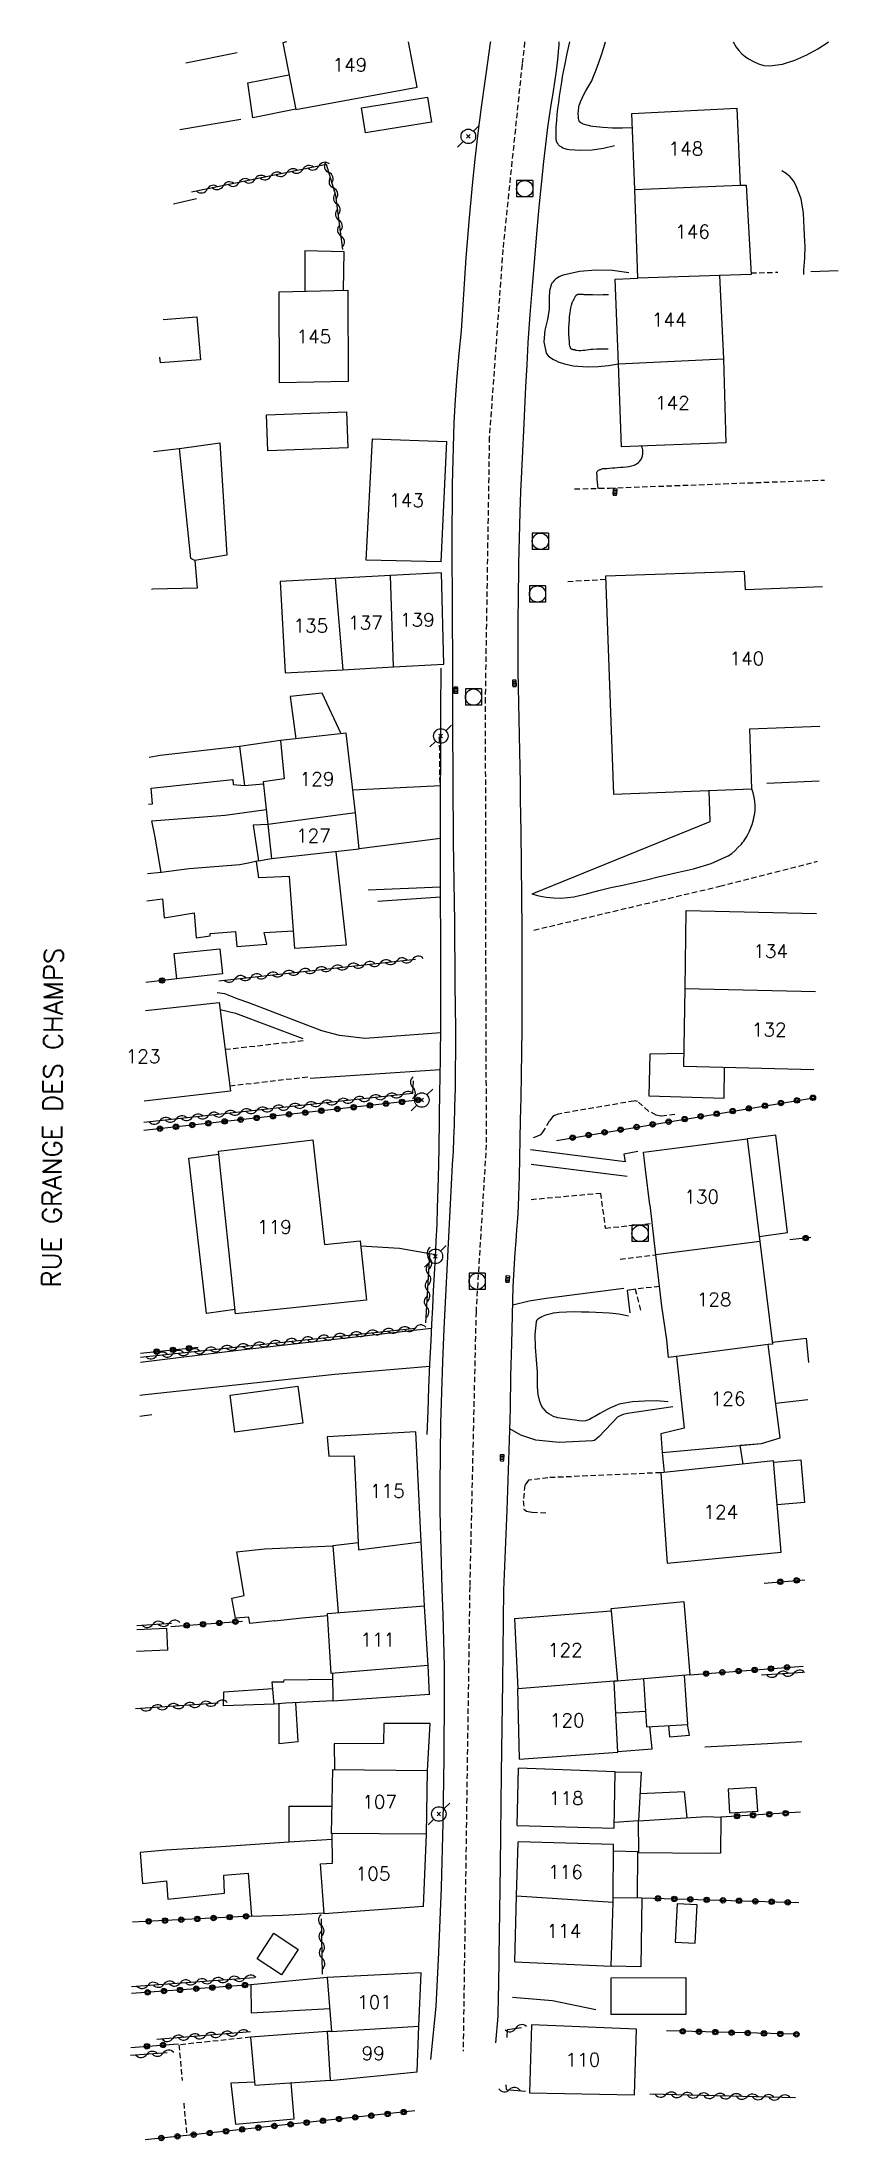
# Model space of a CAD drawing. Header units: millimetres. Extents: x 149999 to 151001, y 153000 to 154001.
# Drawn here: x 150216.3 to 150289.8, y 153806.3 to 154000 of the extents above; entities that cross this region are included whole.
import ezdxf
from ezdxf.enums import TextEntityAlignment as Align

# ---------------------------------------------------------------- set-up
doc = ezdxf.new("R2010")
doc.units = ezdxf.units.MM
doc.linetypes.add('DASHED', pattern=[0.75, 0.5, -0.25])
doc.layers.get('0').update_dxf_attribs({"linetype": 'CONTINUOUS'})
for name, color, linetype in [('W0001', 6, 'DASHED'), ('W0008', 7, 'CONTINUOUS'), ('W0014', 7, 'CONTINUOUS'), ('W0017', 7, 'CONTINUOUS'), ('W0101', 7, 'CONTINUOUS'), ('W0104', 1, 'CONTINUOUS'), ('W0105', 7, 'CONTINUOUS'), ('W0112', 1, 'DASHED'), ('W0211', 2, 'CONTINUOUS'), ('W0214', 2, 'CONTINUOUS'), ('W0310', 3, 'CONTINUOUS'), ('W0323', 7, 'CONTINUOUS'), ('W0333', 7, 'CONTINUOUS'), ('W0401', 7, 'CONTINUOUS'), ('W0420', 7, 'CONTINUOUS'), ('W0473', 7, 'CONTINUOUS'), ('W0989', 7, 'CONTINUOUS'), ('W0991', 7, 'CONTINUOUS'), ('W1102', 7, 'CONTINUOUS')]:
    doc.layers.add(name, color=color, linetype=linetype)
doc.styles.get("Standard").update_dxf_attribs({"font": 'romans.shx', "width": 0.85})

msp = doc.modelspace()

# ---------------------------------------------------------------- texts
at = {"layer": 'W0989'}
msp.add_text('RUE GRANGE DES CHAMPS', height=1.75, rotation=89.6157, dxfattribs=at).set_placement((150218.04, 153885.08))
at = {"layer": 'W0991'}
for s, p in [('149', (150244.72, 153997.89)), ('148', (150275.75, 153990.15)), ('146', (150276.36, 153982.5)), ('144', (150274.21, 153974.37)), ('145', (150241.39, 153972.82)), ('142', (150274.5, 153966.7)), ('143', (150249.96, 153957.7)), ('137', (150246.16, 153946.42)), ('139', (150250.95, 153946.68)), ('135', (150241.12, 153946.14)), ('140', (150281.37, 153943.11)), ('129', (150241.69, 153932)), ('127', (150241.36, 153926.76)), ('134', (150283.57, 153916.11)), ('132', (150283.44, 153908.87)), ('123', (150225.63, 153906.4)), ('130', (150277.2, 153893.45)), ('119', (150237.76, 153890.66)), ('128', (150278.35, 153883.97)), ('126', (150279.64, 153874.82)), ('115', (150248.18, 153866.3)), ('124', (150278.97, 153864.36)), ('111', (150247.3, 153852.58)), ('122', (150264.61, 153851.63)), ('120', (150264.79, 153845.14)), ('118', (150264.7, 153837.95)), ('107', (150247.47, 153837.61)), ('105', (150246.86, 153830.99)), ('116', (150264.62, 153831.13)), ('114', (150264.49, 153825.7)), ('101', (150247, 153819.13)), ('99', (150246.88, 153814.4)), ('110', (150266.24, 153813.81))]:
    msp.add_text(s, height=1.25, dxfattribs=at).set_placement(p, align=Align.MIDDLE_CENTER)

# ---------------------------------------------------------------- blocks, each defined once
blk = doc.blocks.new('T420')
for p, q in [((0.75, 0.75), (-0.75, 0.75)), ((-0.75, 0.75), (-0.75, -0.75)), ((0.75, 0.75), (0.75, -0.75)), ((0.75, -0.75), (-0.75, -0.75))]:
    blk.add_line(p, q)
blk.add_ellipse((0, 0), major_axis=(-0.53, 0.53), ratio=1, start_param=3.926991, end_param=10.210176)
blk = doc.blocks.new('T473')
for p, q in [((-0.166667, 0.166667), (0.166667, -0.166667)), ((-0.166667, -0.166667), (0.166667, 0.166667)), ((0.500001, 0.500001), (1.000002, 1.000002)), ((-1.000002, -1.000002), (-0.500001, -0.500001))]:
    blk.add_line(p, q)
blk.add_ellipse((0, 0), major_axis=(0.471405, 0.471405), ratio=1, start_param=5.4977871438, end_param=11.780972451)
blk = doc.blocks.new('T401')
for p, q in [((-0.3, 0.3), (0, 0.3)), ((-0.3, -0.25), (-0.3, 0.3)), ((-0.3, 0.15), (0, 0.15)), ((-0.3, 0), (0, 0)), ((0, 0.3), (0, -0.25)), ((-0.3, -0.15), (0, -0.15)), ((-0.3, -0.25), (-0.3, -0.3)), ((-0.3, -0.3), (0, -0.3)), ((0, -0.3), (0, -0.25))]:
    blk.add_line(p, q)
blk = doc.blocks.new('t323o')
at = {"color": 0, "linetype": 'Continuous'}
for radius in [0.25, 0.15]:
    blk.add_circle((0, 0), radius, dxfattribs=at)
blk = doc.blocks.new('t310o')
at = {"color": 0, "linetype": 'Continuous'}
for centre, start, end in [((-0.5, 0.38), 216.8699, 323.1304), ((0.5, -0.37), 36.8699, 143.1303)]:
    blk.add_arc(centre, 0.625, start, end, dxfattribs=at)

# ---------------------------------------------------------------- linework, layer by layer
at = {"layer": 'W0001'}
msp.add_lwpolyline([(150260.86, 154000), (150260.62, 153997.94), (150258.85, 153980.85), (150257.6, 153963.55), (150257.22, 153939.45), (150257.26, 153914.69), (150257.31, 153898.25), (150256.37, 153882.82), (150255.79, 153857.47), (150255.18, 153814.61)], dxfattribs=at)
at = {"layer": 'W0008'}
for points in [[(150258.95, 153857.15), (150259.1, 153860.84), (150259.24, 153864.54), (150259.37, 153868.23), (150259.48, 153871.92), (150259.51, 153872.92), (150259.54, 153873.91), (150259.56, 153874.91), (150259.58, 153875.9), (150259.6, 153876.9), (150259.62, 153877.89), (150259.64, 153878.89), (150259.67, 153879.88), (150259.7, 153881.2), (150259.73, 153882.52), (150259.76, 153883.84), (150259.81, 153885.16), (150259.86, 153886.21), (150259.93, 153887.26), (150260, 153888.31), (150260.07, 153889.36), (150260.15, 153890.4), (150260.22, 153891.45), (150260.28, 153892.5), (150260.33, 153893.55), (150260.39, 153895.29), (150260.43, 153897.03), (150260.46, 153898.77), (150260.49, 153900.51), (150260.53, 153902.61), (150260.57, 153904.71), (150260.6, 153906.8), (150260.62, 153908.9), (150260.63, 153910.06), (150260.63, 153911.21), (150260.64, 153912.37), (150260.64, 153913.52), (150260.64, 153914.68), (150260.64, 153915.83), (150260.64, 153916.98), (150260.64, 153918.14), (150260.61, 153921.13), (150260.58, 153924.13), (150260.54, 153927.12), (150260.49, 153930.12), (150260.47, 153931.59), (150260.44, 153933.07), (150260.41, 153934.55), (150260.38, 153936.03), (150260.34, 153937.51), (150260.32, 153938.98), (150260.29, 153940.46), (150260.27, 153941.94), (150260.26, 153943.23), (150260.26, 153944.53), (150260.26, 153945.82), (150260.27, 153947.12), (150260.28, 153948.3), (150260.3, 153949.49), (150260.31, 153950.67), (150260.33, 153951.86), (150260.36, 153953.04), (150260.39, 153954.23), (150260.42, 153955.41), (150260.45, 153956.6), (150260.52, 153958.48), (150260.61, 153960.37), (150260.7, 153962.25), (150260.79, 153964.14), (150260.89, 153966.16), (150260.98, 153968.18), (150261.08, 153970.21), (150261.2, 153972.23), (150261.38, 153974.84), (150261.58, 153977.45), (150261.79, 153980.05), (150262.02, 153982.66), (150262.21, 153984.76), (150262.42, 153986.86), (150262.64, 153988.96), (150262.88, 153991.06), (150263.01, 153992.11), (150263.16, 153993.16), (150263.32, 153994.2), (150263.48, 153995.25), (150263.64, 153996.29), (150263.79, 153997.34), (150263.92, 153998.39), (150264.02, 153999.45), (150264.04, 153999.67), (150264.05, 153999.89), (150264.05, 154000)], [(150257.19, 153996.37), (150256.85, 153993.98), (150256.55, 153991.59), (150256.27, 153989.19), (150256.02, 153986.79), (150255.71, 153983.44), (150255.44, 153980.08), (150255.21, 153976.72), (150255.01, 153973.36)]]:
    msp.add_lwpolyline(points, dxfattribs=at)
at = {"layer": 'W0014'}
for points in [[(150257.7, 154000), (150257.68, 153999.91), (150257.56, 153999.02), (150257.44, 153998.14), (150257.31, 153997.25), (150257.19, 153996.37)], [(150255.01, 153973.36), (150254.78, 153971.25), (150254.59, 153969.13), (150254.44, 153967.01), (150254.32, 153964.88), (150254.16, 153959.18), (150254.14, 153953.47), (150254.18, 153947.77), (150254.2, 153942.07), (150254.2, 153939.04), (150254.2, 153936), (150254.22, 153932.97), (150254.24, 153929.94), (150254.26, 153928.08), (150254.27, 153926.22), (150254.3, 153924.36), (150254.32, 153922.5), (150254.34, 153920.65), (150254.37, 153918.79), (150254.39, 153916.93), (150254.41, 153915.07), (150254.43, 153913.02), (150254.46, 153910.98), (150254.48, 153908.93), (150254.48, 153906.88), (150254.46, 153905.17), (150254.44, 153903.47), (150254.4, 153901.76), (150254.35, 153900.05), (150254.3, 153898.83), (150254.25, 153897.62), (150254.18, 153896.41), (150254.12, 153895.19), (150254.05, 153893.98), (150253.98, 153892.77), (150253.91, 153891.55), (150253.85, 153890.34), (150253.7, 153887.32), (150253.55, 153884.3), (150253.4, 153881.27), (150253.29, 153878.25), (150253.19, 153875.4), (150253.1, 153872.54), (150253.05, 153869.69), (150253.02, 153866.84), (150253.04, 153864.44), (150253.08, 153862.04), (150253.15, 153859.65), (150253.23, 153857.25), (150253.31, 153854.86), (150253.37, 153852.46), (150253.42, 153850.07), (150253.43, 153847.67), (150253.4, 153841.68), (150253.3, 153835.69), (150253.14, 153829.7), (150252.91, 153823.72), (150252.66, 153818.74), (150252.17, 153813.84)], [(150251.86, 153871.51), (150251.94, 153873.67), (150252.03, 153875.83), (150252.12, 153878), (150252.22, 153880.16), (150252.29, 153881.69), (150252.37, 153883.23), (150252.45, 153884.76), (150252.54, 153886.29), (150252.62, 153887.83), (150252.7, 153889.36), (150252.77, 153890.9), (150252.83, 153892.43), (150252.91, 153895.16), (150252.96, 153897.9), (150253, 153900.63), (150253.04, 153903.36), (150253.06, 153904.16), (150253.07, 153904.96), (150253.08, 153905.76), (150253.09, 153906.56), (150253.1, 153907.37), (150253.11, 153908.17), (150253.11, 153908.97), (150253.12, 153909.77), (150253.12, 153911.85), (150253.12, 153913.93), (150253.12, 153916.01), (150253.11, 153918.09), (150253.1, 153920.17), (150253.09, 153922.25), (150253.08, 153924.33), (150253.08, 153926.41), (150253.09, 153930.37), (150253.11, 153934.32), (150253.13, 153938.28), (150253.16, 153942.23)], [(150258.19, 153815.37), (150258.41, 153817.84), (150258.46, 153819.75), (150258.48, 153820.63), (150258.49, 153821.51), (150258.5, 153822.39), (150258.51, 153823.27), (150258.62, 153831.75), (150258.73, 153840.22), (150258.84, 153848.69), (150258.95, 153857.17)]]:
    msp.add_lwpolyline(points, dxfattribs=at)
at = {"layer": 'W0017'}
for points in [[(150253.11, 153931.35), (150245, 153930.96)], [(150261.55, 153921.39), (150277.99, 153928.06), (150277.91, 153930.93)], [(150253.08, 153926.5), (150245.59, 153925.54)], [(150246.42, 153921.77), (150253.08, 153922.05)], [(150253.08, 153921.08), (150247.32, 153920.69)], [(150253.11, 153908.56), (150246.13, 153908.06), (150243.77, 153908.32), (150242.13, 153908.76), (150235.4, 153911.33), (150234.4, 153911.68), (150233.17, 153912.16), (150232.47, 153912.25)], [(150232.74, 153910.72), (150234.18, 153910.4), (150240.39, 153908.04)], [(150241.06, 153904.38), (150253.07, 153905.19)], [(150271.3, 153897.61), (150270.01, 153897.36), (150270.15, 153896.68), (150261.39, 153897.76)], [(150261.47, 153896.46), (150270.32, 153895.33)], [(150252.63, 153888.1), (150249.3, 153888.68), (150245.73, 153888.9)], [(150270.02, 153884.98), (150262.85, 153884.06), (150261.28, 153883.8), (150259.76, 153883.43)], [(150225.39, 153878.17), (150234.4, 153879.29), (150252.27, 153881.32)], [(150252.12, 153877.79), (150243.35, 153877.04), (150225.83, 153875.17), (150225.34, 153875.11)], [(150274.54, 153874.05), (150270.37, 153873.45), (150269.96, 153873.34), (150269.47, 153873.14), (150267.75, 153871.31), (150267.3, 153870.95), (150267.12, 153870.91), (150264.04, 153870.77), (150261.9, 153870.97), (150260.51, 153871.45), (150259.49, 153872.02)], [(150259.75, 153819.58), (150263.43, 153819.29), (150267.44, 153818.45)]]:
    msp.add_lwpolyline(points, dxfattribs=at)
at = {"layer": 'W0101'}
for points in [[(150238.87, 154000), (150238.52, 153999.93), (150239.72, 153993.78)], [(150250.93, 153995.83), (150250.13, 154000)], [(150239.72, 153993.78), (150250.93, 153995.83)], [(150271.04, 153986.39), (150270.75, 153993.41), (150280.44, 153993.9), (150280.77, 153986.79)], [(150271.32, 153978.22), (150271.04, 153986.39)], [(150281.31, 153986.78), (150281.76, 153978.53), (150278.85, 153978.44)], [(150280.77, 153986.79), (150281.31, 153986.78)], [(150269.54, 153970.29), (150269.22, 153978.12), (150271.32, 153978.22)], [(150278.85, 153978.44), (150279.21, 153970.75)], [(150269.81, 153962.64), (150269.54, 153970.29)], [(150279.21, 153970.75), (150279.43, 153963.01), (150269.81, 153962.64)], [(150253.15, 153952.03), (150246.22, 153952.19), (150246.81, 153963.37), (150253.67, 153963.13)], [(150253.15, 153952.03), (150253.67, 153963.13)], [(150253.19, 153951.02), (150248.47, 153950.77)], [(150253.4, 153942.6), (150253.19, 153951.02)], [(150288.36, 153949.72), (150281.24, 153949.46), (150281.15, 153951.15), (150268.33, 153950.72)], [(150243.38, 153950.5), (150238.29, 153950.22), (150238.74, 153941.79), (150244.06, 153942.08)], [(150248.47, 153950.77), (150243.38, 153950.5)], [(150268.33, 153950.72), (150269.05, 153930.6), (150281.85, 153931.08), (150281.66, 153936.62), (150288.13, 153936.86)], [(150244.06, 153942.08), (150248.75, 153942.34)], [(150248.75, 153942.34), (150253.4, 153942.6)], [(150238.33, 153935.54), (150238.66, 153932.02), (150236.71, 153931.73), (150237.14, 153927.79)], [(150245.25, 153928.86), (150244.37, 153936.21), (150238.33, 153935.54)], [(150237.14, 153927.79), (150237.48, 153924.65)], [(150245.59, 153925.54), (150245.25, 153928.86)], [(150245.25, 153928.86), (150245.25, 153928.86)], [(150237.48, 153924.65), (150245.59, 153925.54)], [(150275.67, 153912.66), (150275.77, 153919.86), (150287.82, 153919.57)], [(150275.56, 153905.47), (150275.67, 153912.66)], [(150225.85, 153910.63), (150232.65, 153911.37), (150233.71, 153903.18)], [(150287.57, 153905.17), (150275.56, 153905.47)], [(150233.71, 153903.18), (150225.73, 153902.27)], [(150272.98, 153888.09), (150272.45, 153892.69), (150272.43, 153892.69), (150272.01, 153895.96), (150271.84, 153897.56), (150281.4, 153898.8)], [(150281.4, 153898.8), (150282.57, 153889.33)], [(150282.57, 153889.33), (150283.75, 153879.85), (150283.36, 153879.8)], [(150274.15, 153878.62), (150273.98, 153880.25), (150273.53, 153883.35), (150273.53, 153883.36), (150272.98, 153888.09)], [(150282.72, 153870.69), (150284.45, 153871.19), (150283.36, 153879.8), (150283.35, 153879.8)], [(150274.89, 153878.72), (150274.89, 153878.72), (150275.6, 153872.08), (150273.42, 153871.58), (150273.55, 153869.84)], [(150274.89, 153878.72), (150274.15, 153878.62)], [(150250.81, 153871.74), (150242.62, 153871.28), (150242.77, 153869.51), (150245.13, 153869.53), (150245.53, 153860.86), (150251.31, 153861.59)], [(150251.31, 153861.59), (150250.81, 153871.74)], [(150273.55, 153869.84), (150282.72, 153870.69)], [(150251.95, 153850.2), (150242.99, 153849.45), (150242.66, 153854.99), (150251.6, 153855.71)], [(150251.95, 153850.2), (150251.6, 153855.71)], [(150259.91, 153854.54), (150268.86, 153855.24)], [(150259.91, 153854.54), (150260.22, 153848.03)], [(150268.86, 153855.24), (150269.42, 153848.76), (150269.13, 153848.74)], [(150260.35, 153841.54), (150269.46, 153842.19), (150269.13, 153848.73)], [(150260.22, 153848.03), (150260.21, 153848.04), (150260.35, 153841.54)], [(150243.1, 153834.69), (150243.04, 153834.69), (150243.16, 153840.59), (150251.89, 153840.51)], [(150251.8, 153834.64), (150251.89, 153840.51)], [(150260.17, 153835.44), (150260.28, 153840.72)], [(150260.17, 153835.44), (150269.14, 153835.17), (150269.21, 153840.39)], [(150269.21, 153840.39), (150260.28, 153840.72)], [(150243.12, 153831.96), (150243.1, 153834.69)], [(150251.51, 153827.96), (150251.8, 153834.64)], [(150260.12, 153828.93), (150260.27, 153833.92)], [(150269.02, 153828.34), (150269.02, 153828.5), (150269.02, 153828.51), (150269.07, 153833.67), (150260.27, 153833.92)], [(150251.51, 153827.96), (150242.34, 153827.28), (150242, 153831.9), (150243.12, 153831.96)], [(150259.95, 153822.84), (150260.12, 153828.93)], [(150259.95, 153822.84), (150268.84, 153822.46), (150269.02, 153828.34)], [(150251.3, 153821.83), (150242.63, 153821.41)], [(150242.63, 153821.41), (150243.03, 153816.42)], [(150251.1, 153816.91), (150251.3, 153821.83)], [(150243.03, 153816.42), (150242.64, 153816.42)], [(150242.64, 153816.42), (150242.92, 153811.89)], [(150250.93, 153812.69), (150251.1, 153816.91)], [(150242.92, 153811.89), (150250.93, 153812.69)]]:
    msp.add_lwpolyline(points, dxfattribs=at)
for points in [[(150238.21, 153976.95), (150244.53, 153977.1), (150244.57, 153968.66), (150238.23, 153968.54)], [(150246.27, 153883.9), (150234.18, 153882.64), (150232.58, 153897.64), (150241.29, 153898.69), (150242.39, 153889.04), (150245.68, 153889.38)], [(150274.03, 153859.65), (150284.56, 153860.64), (150283.85, 153869.07), (150273.43, 153867.98)], [(150261.5, 153817.04), (150261.31, 153810.76), (150270.99, 153810.58), (150271.18, 153816.63)]]:
    msp.add_lwpolyline(points, close=True, dxfattribs=at)
at = {"layer": 'W0104'}
for points in [[(150239.72, 153993.78), (150239.72, 153993.79), (150235.78, 153993.01), (150235.31, 153996.23), (150239.09, 153996.98)], [(150244.14, 153977.09), (150244.15, 153977.09), (150244.2, 153980.65), (150240.56, 153980.72), (150240.58, 153977.01), (150240.58, 153977.01)], [(150230.61, 153974.64), (150230.93, 153970.68), (150227.23, 153970.38), (150227.19, 153970.92)], [(150227.49, 153974.38), (150230.61, 153974.64)], [(150228.99, 153962.49), (150232.72, 153963.02), (150233.35, 153952.65), (150230.4, 153952.16), (150230.64, 153949.61), (150226.52, 153949.5), (150226.4, 153949.48)], [(150226.58, 153962.21), (150228.95, 153962.48), (150228.99, 153962.49)], [(150230.4, 153952.16), (150230.05, 153952.34), (150228.99, 153962.49)], [(150243.93, 153936.16), (150243.93, 153936.17), (150242.18, 153939.91), (150239.21, 153939.61), (150239.72, 153935.7), (150239.73, 153935.7)], [(150238.33, 153935.54), (150238.33, 153935.54), (150234.53, 153934.98), (150235, 153931.38)], [(150234.53, 153934.98), (150234.53, 153934.98), (150227.22, 153934.15), (150226.18, 153933.97)], [(150226.12, 153929.66), (150226.49, 153929.7), (150226.37, 153931.14), (150233.93, 153931.96), (150233.96, 153931.49), (150235, 153931.38)], [(150235, 153931.38), (150236.73, 153931.54), (150236.73, 153931.53)], [(150227.29, 153923.37), (150226.75, 153926.62), (150226.76, 153926.63), (150226.43, 153928.13), (150233.21, 153928.65), (150236.99, 153929.19), (150236.99, 153929.18)], [(150237.14, 153927.79), (150235.81, 153927.72), (150236.29, 153924.43), (150237.48, 153924.65)], [(150236.29, 153924.43), (150236.29, 153924.43), (150235.48, 153924.25), (150234.56, 153924.08), (150229.88, 153923.71), (150227.29, 153923.37)], [(150239.16, 153923.01), (150236.33, 153922.88), (150236.09, 153924.38), (150236.09, 153924.38)], [(150243.42, 153925.3), (150243.44, 153925.28), (150244.38, 153916.65), (150239.64, 153916.35), (150239.16, 153923.01)], [(150227.29, 153923.37), (150227.3, 153923.37), (150226.03, 153923.24)], [(150225.99, 153920.75), (150227.42, 153920.93), (150227.58, 153919.18), (150230.35, 153919.63), (150230.54, 153917.35), (150231.84, 153917.52), (150231.83, 153917.73), (150234.17, 153917.93), (150234.29, 153916.55), (150237.06, 153916.74), (150236.82, 153917.83), (150239.52, 153917.98)], [(150275.58, 153906.65), (150275.57, 153906.66), (150272.43, 153906.61), (150272.33, 153902.76), (150279.28, 153902.54), (150279.31, 153905.38), (150279.3, 153905.38)], [(150282.52, 153889.79), (150282.52, 153889.79), (150285.14, 153890.16), (150284.05, 153899.13), (150281.4, 153898.8)], [(150283.73, 153880.02), (150283.73, 153880.02), (150286.85, 153880.4), (150287.08, 153878.15)], [(150287.02, 153874.71), (150284.04, 153874.36)], [(150273.55, 153869.84), (150273.75, 153868.01)], [(150281.05, 153868.77), (150281.05, 153868.77), (150280.77, 153870.51), (150282.72, 153870.69)], [(150283.86, 153868.95), (150283.86, 153868.94), (150286.35, 153869.18), (150286.69, 153865.23), (150284.19, 153865.01), (150284.19, 153865.01)], [(150242.67, 153854.76), (150242.67, 153854.76), (150240.33, 153854.55), (150237.78, 153854.29), (150237.79, 153854.3), (150235.49, 153854.08), (150235.41, 153854.64), (150234.17, 153854.56), (150233.82, 153856.41), (150234.95, 153856.64), (150234.3, 153860.67), (150236.84, 153860.95), (150243.16, 153861.24)], [(150245.5, 153861.52), (150245.52, 153861.51), (150243.16, 153861.24)], [(150243.16, 153861.24), (150243.64, 153855.07), (150243.64, 153855.07)], [(150251.6, 153855.71), (150251.31, 153861.59)], [(150268.86, 153855.24), (150268.87, 153855.24), (150268.86, 153855.44), (150275.56, 153856.11), (150276.12, 153849.33), (150269.42, 153848.76)], [(150225.04, 153853.5), (150227.8, 153853.63), (150227.9, 153851.61)], [(150227.9, 153851.61), (150225.01, 153851.47)], [(150252.08, 153847.53), (150251.95, 153850.2)], [(150243.18, 153846.91), (150243.17, 153846.92), (150238.81, 153846.72), (150237.75, 153846.61), (150237.55, 153848.67), (150238.63, 153848.69), (150238.66, 153848.87), (150243.15, 153848.93), (150243.15, 153848.93)], [(150243.18, 153846.91), (150243.14, 153849.46), (150243.14, 153849.46)], [(150271.82, 153848.96), (150271.82, 153848.96), (150272.11, 153844.54), (150275.92, 153844.75), (150275.61, 153849.29), (150275.61, 153849.29)], [(150237.75, 153846.61), (150233.05, 153846.46), (150233.09, 153847.75), (150237.61, 153848.08)], [(150238.15, 153846.65), (150238.16, 153846.65), (150238.17, 153842.98), (150239.96, 153843.18), (150239.74, 153846.76), (150239.74, 153846.76)], [(150252.08, 153847.53), (150243.18, 153846.91)], [(150252.13, 153844.85), (150247.85, 153844.85), (150247.84, 153842.99), (150243.26, 153842.95), (150243.3, 153840.59), (150243.3, 153840.59)], [(150251.89, 153840.51), (150252.13, 153844.85)], [(150269.28, 153845.8), (150269.29, 153845.81), (150272.02, 153845.99), (150272.02, 153845.98)], [(150269.46, 153842.25), (150269.47, 153842.25), (150272.63, 153842.51), (150272.43, 153844.56), (150272.43, 153844.56)], [(150274.14, 153844.65), (150274.24, 153843.62), (150276.07, 153843.75), (150275.9, 153844.75)], [(150269.21, 153840.39), (150269.21, 153840.39), (150271.61, 153840.36), (150271.38, 153835.85), (150269.14, 153835.71), (150269.14, 153835.73)], [(150275.87, 153836.14), (150275.61, 153838.55), (150271.51, 153838.34)], [(150239.11, 153833.89), (150239.11, 153837.22), (150243.09, 153837.2)], [(150239.11, 153833.89), (150239.11, 153833.89), (150232.84, 153833.47), (150227.73, 153833.14), (150227.72, 153833.14), (150225.36, 153832.95), (150225.57, 153830.08), (150227.79, 153830.31), (150227.93, 153828.64), (150233.14, 153829.2), (150233.1, 153830.86), (150235.33, 153831.03), (150235.64, 153827.07), (150238.52, 153827.15), (150242.33, 153827.37), (150242.33, 153827.37)], [(150243.1, 153834.14), (150239.11, 153833.89)], [(150271.27, 153828.76), (150271.3, 153832.99), (150269.07, 153833.06)], [(150269.02, 153828.8), (150269.04, 153828.8), (150271.67, 153828.75), (150271.58, 153822.38), (150268.84, 153822.46), (150268.84, 153822.46)], [(150242.63, 153821.41), (150242.63, 153821.41), (150235.58, 153820.73), (150235.62, 153818.15), (150242.86, 153818.53)], [(150242.64, 153816.42), (150235.54, 153815.89), (150235.96, 153811.48), (150242.92, 153811.93), (150242.92, 153811.89)], [(150235.93, 153811.77), (150235.94, 153811.76), (150233.74, 153811.64), (150234.15, 153807.88), (150239.59, 153808.37), (150239.31, 153811.7), (150239.32, 153811.7)]]:
    msp.add_lwpolyline(points, dxfattribs=at)
for points in [[(150252.25, 153992.59), (150246.16, 153991.61), (150245.79, 153993.92), (150251.88, 153994.9)], [(150244.53, 153962.55), (150237.14, 153962.27), (150237.02, 153965.59), (150244.4, 153965.87)], [(150232.96, 153914.01), (150228.75, 153913.56), (150228.51, 153915.88), (150232.71, 153916.32)], [(150234.11, 153871.72), (150233.66, 153875.14), (150239.93, 153875.96), (150240.38, 153872.54), (150234.11, 153871.72)], [(150279.79, 153836.59), (150282.38, 153836.74), (150282.25, 153838.93), (150279.66, 153838.78)], [(150271.38, 153835.85), (150277.67, 153836.26), (150278.96, 153836.2), (150278.94, 153832.87), (150277.66, 153832.83), (150271.4, 153832.92)], [(150276.61, 153824.56), (150276.8, 153828.1), (150274.93, 153828.2), (150274.75, 153824.66)], [(150236.15, 153823.13), (150237.71, 153825.49), (150239.96, 153823.99), (150238.41, 153821.64)], [(150268.86, 153817.98), (150268.86, 153821.38), (150275.75, 153821.39), (150275.75, 153817.98)]]:
    msp.add_lwpolyline(points, close=True, dxfattribs=at)
at = {"layer": 'W0105'}
msp.add_lwpolyline([(150271.09, 153884.93), (150270.33, 153884.8), (150270.56, 153882.74)], dxfattribs=at)
at = {"layer": 'W0112'}
for points in [[(150281.76, 153978.69), (150284.23, 153978.75)], [(150265.47, 153958.76), (150268.71, 153958.84), (150288.54, 153959.58)], [(150264.85, 153950.23), (150268.35, 153950.42)], [(150253.05, 153931.63), (150253, 153935.97)], [(150261.71, 153918.05), (150278.88, 153922.1), (150287.91, 153924.4)], [(150233.21, 153907.05), (150240.45, 153907.86)], [(150240.83, 153904.48), (150233.65, 153903.65)], [(150274.73, 153901.02), (150273.46, 153900.88), (150273.27, 153900.9), (150273.01, 153900.98), (150272.3, 153901.34), (150271.28, 153902.23), (150271.16, 153902.28), (150271.06, 153902.29), (150270.94, 153902.28), (150263.96, 153901.08), (150263.63, 153900.95), (150263.46, 153900.86), (150263.14, 153900.41), (150262.52, 153899.42), (150262.32, 153899.17), (150262, 153899.02), (150261.64, 153898.88)], [(150261.45, 153893.2), (150267.85, 153893.78), (150268.31, 153890.54), (150270.47, 153890.79), (150272.64, 153890.98)], [(150269.68, 153887.7), (150272.98, 153888.1)], [(150273.32, 153885.16), (150271.08, 153884.93)], [(150271.08, 153884.93), (150271.57, 153882.95)], [(150273.43, 153867.98), (150263.01, 153867.52), (150261.21, 153867.28), (150260.89, 153866.84), (150260.72, 153865.39), (150260.8, 153864.63), (150261.02, 153864.42), (150261.56, 153864.33), (150263.03, 153864.28)], [(150235.54, 153815.89), (150228.94, 153815.19), (150229.24, 153811.91)], [(150229.38, 153809.81), (150229.65, 153807.01)]]:
    msp.add_lwpolyline(points, dxfattribs=at)
at = {"layer": 'W0211'}
for points in [[(150270.8, 153992.07), (150269.89, 153992.04), (150268.98, 153992.06), (150268.07, 153992.11), (150267.17, 153992.21), (150266.97, 153992.24), (150266.78, 153992.28), (150266.59, 153992.32), (150266.4, 153992.39), (150266.28, 153992.43), (150266.16, 153992.47), (150266.04, 153992.53), (150265.94, 153992.62), (150265.89, 153992.72), (150265.85, 153992.82), (150265.84, 153992.93), (150265.83, 153993.03), (150265.82, 153993.17), (150265.81, 153993.31), (150265.81, 153993.45), (150265.82, 153993.59), (150265.83, 153993.73), (150265.85, 153993.87), (150265.87, 153994.01), (150265.9, 153994.14), (150266.02, 153994.49), (150266.16, 153994.83), (150266.33, 153995.16), (150266.51, 153995.48), (150266.69, 153995.79), (150266.87, 153996.11), (150267.05, 153996.43), (150267.2, 153996.76), (150267.47, 153997.43), (150267.71, 153998.11), (150267.95, 153998.8), (150268.17, 153999.48), (150268.34, 154000)], [(150280.12, 154000), (150280.38, 153999.52), (150280.63, 153999.2), (150280.9, 153998.91), (150281.21, 153998.66), (150281.54, 153998.44), (150281.99, 153998.19), (150282.46, 153997.97), (150282.96, 153997.83), (150283.49, 153997.79), (150284.68, 153997.96), (150285.82, 153998.31), (150286.9, 153998.8), (150287.93, 153999.38), (150288.89, 153999.98), (150288.92, 154000)], [(150286.63, 153978.56), (150286.65, 153978.94), (150286.68, 153979.31), (150286.7, 153979.68), (150286.73, 153980.06), (150286.74, 153980.43), (150286.75, 153980.81), (150286.75, 153981.18), (150286.73, 153981.56), (150286.67, 153982.86), (150286.6, 153984.19), (150286.38, 153985.53), (150285.91, 153986.8), (150285.67, 153987.19), (150285.37, 153987.55), (150285.02, 153987.85), (150284.62, 153988.1)], [(150268.57, 153971.66), (150268.22, 153971.65), (150267.87, 153971.65), (150267.52, 153971.64), (150267.17, 153971.63), (150266.98, 153971.62), (150266.79, 153971.6), (150266.61, 153971.57), (150266.42, 153971.54), (150266.23, 153971.52), (150266.04, 153971.5), (150265.85, 153971.5), (150265.66, 153971.52), (150265.64, 153971.52), (150265.62, 153971.53), (150265.6, 153971.53), (150265.58, 153971.54), (150265.57, 153971.55), (150265.55, 153971.56), (150265.53, 153971.56), (150265.52, 153971.57), (150265.48, 153971.58), (150265.43, 153971.59), (150265.39, 153971.59), (150265.35, 153971.6), (150265.31, 153971.61), (150265.26, 153971.62), (150265.22, 153971.64), (150265.18, 153971.66), (150265.14, 153971.7), (150265.11, 153971.75), (150265.09, 153971.8), (150265.07, 153971.86), (150265.04, 153971.97), (150265.01, 153972.09), (150265, 153972.21), (150264.99, 153972.33), (150264.97, 153972.67), (150264.95, 153973), (150264.95, 153973.34), (150264.95, 153973.68), (150264.96, 153974.01), (150264.99, 153974.35), (150265.01, 153974.68), (150265.05, 153975.02), (150265.08, 153975.25), (150265.13, 153975.47), (150265.19, 153975.7), (150265.26, 153975.92), (150265.29, 153976.01), (150265.32, 153976.09), (150265.36, 153976.16), (150265.4, 153976.24), (150265.46, 153976.36), (150265.52, 153976.48), (150265.59, 153976.61), (150265.7, 153976.7), (150265.77, 153976.72), (150265.84, 153976.73), (150265.91, 153976.72), (150265.97, 153976.72), (150266.06, 153976.72), (150266.15, 153976.72), (150266.23, 153976.72), (150266.32, 153976.71), (150266.41, 153976.71), (150266.5, 153976.7), (150266.58, 153976.7), (150266.67, 153976.7), (150267.16, 153976.69), (150267.64, 153976.68), (150268.12, 153976.69), (150268.61, 153976.69)], [(150267.64, 153958.81), (150267.61, 153959.1), (150267.59, 153959.38), (150267.57, 153959.67), (150267.56, 153959.95), (150267.56, 153960.01), (150267.55, 153960.06), (150267.54, 153960.11), (150267.53, 153960.16), (150267.53, 153960.21), (150267.53, 153960.27), (150267.54, 153960.32), (150267.57, 153960.37), (150267.62, 153960.44), (150267.69, 153960.48), (150267.77, 153960.51), (150267.84, 153960.54), (150267.89, 153960.56), (150267.93, 153960.59), (150267.98, 153960.6), (150268.03, 153960.62), (150268.08, 153960.63), (150268.14, 153960.63), (150268.19, 153960.64), (150268.24, 153960.64), (150268.29, 153960.64), (150268.34, 153960.64), (150268.39, 153960.65), (150268.44, 153960.65), (150268.69, 153960.67), (150268.94, 153960.69), (150269.19, 153960.71), (150269.44, 153960.74), (150269.71, 153960.76), (150269.97, 153960.78), (150270.23, 153960.8), (150270.5, 153960.84), (150270.61, 153960.86), (150270.73, 153960.89), (150270.84, 153960.92), (150270.96, 153960.95), (150271.03, 153960.98), (150271.11, 153961.02), (150271.18, 153961.06), (150271.25, 153961.1), (150271.37, 153961.2), (150271.47, 153961.3), (150271.57, 153961.42), (150271.64, 153961.55), (150271.68, 153961.63), (150271.71, 153961.71), (150271.73, 153961.8), (150271.75, 153961.88), (150271.77, 153961.97), (150271.78, 153962.06), (150271.78, 153962.15), (150271.78, 153962.24), (150271.77, 153962.36), (150271.74, 153962.48), (150271.7, 153962.6), (150271.65, 153962.71)], [(150261.51, 153921.41), (150262.17, 153921.22), (150262.85, 153921.09), (150263.54, 153921.02), (150264.24, 153921.01), (150265.41, 153921.13), (150266.57, 153921.39), (150267.7, 153921.7), (150268.83, 153921.98), (150269.92, 153922.21), (150271.01, 153922.44), (150272.1, 153922.68), (150273.18, 153922.95), (150274.8, 153923.34), (150276.45, 153923.71), (150278.09, 153924.19), (150279.64, 153924.89), (150279.99, 153925.12), (150280.3, 153925.39), (150280.59, 153925.69), (150280.87, 153925.99), (150280.99, 153926.13), (150281.1, 153926.27), (150281.2, 153926.42), (150281.3, 153926.58), (150281.47, 153926.87), (150281.62, 153927.17), (150281.75, 153927.48), (150281.86, 153927.8), (150281.93, 153928.01), (150281.98, 153928.23), (150282.03, 153928.44), (150282.07, 153928.66), (150282.1, 153928.87), (150282.13, 153929.09), (150282.14, 153929.32), (150282.14, 153929.54), (150282.12, 153929.93), (150282.06, 153930.32), (150281.97, 153930.71), (150281.85, 153931.08)], [(150274.1, 153874.52), (150273.01, 153874.6), (150271.92, 153874.59), (150270.83, 153874.51), (150269.75, 153874.34), (150269.6, 153874.3), (150269.44, 153874.25), (150269.29, 153874.19), (150269.15, 153874.13), (150268.8, 153873.97), (150268.47, 153873.8), (150268.13, 153873.62), (150267.8, 153873.45), (150267.64, 153873.36), (150267.48, 153873.26), (150267.33, 153873.16), (150267.17, 153873.07), (150267.01, 153872.97), (150266.84, 153872.89), (150266.67, 153872.82), (150266.48, 153872.77), (150266.17, 153872.74), (150265.85, 153872.77), (150265.54, 153872.83), (150265.24, 153872.87), (150264.81, 153872.92), (150264.37, 153872.97), (150263.94, 153873.04), (150263.52, 153873.17), (150263.3, 153873.28), (150263.1, 153873.4), (150262.92, 153873.55), (150262.75, 153873.71), (150262.59, 153873.9), (150262.46, 153874.1), (150262.35, 153874.31), (150262.26, 153874.54), (150262.11, 153875.21), (150262.06, 153875.9), (150262.06, 153876.58), (150262.05, 153877.25), (150261.97, 153878.4), (150261.87, 153879.57), (150261.84, 153880.74), (150261.96, 153881.91), (150261.97, 153881.94), (150261.97, 153881.97), (150261.98, 153881.99), (150261.99, 153882.02), (150262, 153882.05), (150262.02, 153882.07), (150262.03, 153882.1), (150262.05, 153882.12), (150262.14, 153882.21), (150262.24, 153882.28), (150262.35, 153882.34), (150262.46, 153882.4), (150262.6, 153882.47), (150262.75, 153882.53), (150262.9, 153882.58), (150263.06, 153882.62), (150263.3, 153882.68), (150263.54, 153882.73), (150263.79, 153882.76), (150264.04, 153882.79), (150264.73, 153882.83), (150265.42, 153882.85), (150266.11, 153882.84), (150266.8, 153882.83), (150267.42, 153882.81), (150268.04, 153882.78), (150268.65, 153882.73), (150269.27, 153882.67), (150269.57, 153882.63), (150269.86, 153882.58), (150270.16, 153882.53), (150270.45, 153882.46)]]:
    msp.add_lwpolyline(points, dxfattribs=at)
at = {"layer": 'W0214'}
for points in [[(150269.15, 153990.42), (150268.13, 153990.16), (150267.08, 153990.02), (150266.03, 153989.98), (150264.98, 153990.05), (150264.78, 153990.08), (150264.59, 153990.14), (150264.4, 153990.21), (150264.22, 153990.31), (150264.11, 153990.4), (150264, 153990.5), (150263.91, 153990.62), (150263.84, 153990.75), (150263.78, 153990.96), (150263.76, 153991.18), (150263.76, 153991.39), (150263.76, 153991.6), (150263.78, 153992.17), (150263.82, 153992.74), (150263.87, 153993.3), (150263.94, 153993.87), (150264.01, 153994.43), (150264.09, 153994.99), (150264.18, 153995.55), (150264.26, 153996.11), (150264.32, 153996.54), (150264.4, 153996.98), (150264.48, 153997.41), (150264.56, 153997.84), (150264.79, 153998.93), (150265.02, 154000)], [(150270.48, 153978.69), (150268.96, 153978.91), (150267.44, 153978.95), (150265.92, 153978.81), (150264.42, 153978.49), (150264.23, 153978.43), (150264.05, 153978.34), (150263.88, 153978.23), (150263.72, 153978.11), (150263.59, 153978), (150263.48, 153977.87), (150263.38, 153977.73), (150263.3, 153977.58), (150263.16, 153977.03), (150263.13, 153976.46), (150263.14, 153975.89), (150263.12, 153975.34), (150262.97, 153974.4), (150262.72, 153973.4), (150262.62, 153972.32), (150262.85, 153971.29), (150263.02, 153971.03), (150263.27, 153970.84), (150263.53, 153970.7), (150263.79, 153970.57), (150263.87, 153970.52), (150263.96, 153970.48), (150264.05, 153970.45), (150264.15, 153970.42), (150264.54, 153970.31), (150264.94, 153970.21), (150265.35, 153970.13), (150265.76, 153970.08), (150266.71, 153970.04), (150267.66, 153970.06), (150268.6, 153970.14), (150269.54, 153970.29)]]:
    msp.add_lwpolyline(points, dxfattribs=at)
at = {"layer": 'W0310'}
for points in [[(150244.08, 153980.84), (150243.42, 153985.84), (150242.57, 153988.7), (150230.09, 153986.13)], [(150232.62, 153913.38), (150250.79, 153915.36)], [(150250.57, 153904.14), (150250.52, 153902.97), (150225.7, 153900.3)], [(150252.09, 153888.12), (150251.7, 153881.8)], [(150225.39, 153878.63), (150250.77, 153881.31)], [(150225.32, 153873.21), (150226.45, 153873.35)], [(150225.04, 153853.88), (150228.25, 153854.1)], [(150286.57, 153849.55), (150282.72, 153849.29)], [(150232.55, 153846.73), (150224.93, 153846.19)], [(150242.07, 153826.82), (150242.18, 153821.7)], [(150224.57, 153820.56), (150235.91, 153821.39)], [(150235.54, 153816.39), (150226.9, 153815.67)], [(150259.24, 153815.88), (150259.28, 153816.61), (150260.56, 153816.8)], [(150227.85, 153814.45), (150224.48, 153814.21)], [(150259.13, 153811.5), (150259.15, 153811.08), (150260.95, 153810.92)], [(150285.87, 153810.29), (150272.41, 153810.64)]]:
    msp.add_lwpolyline(points, dxfattribs=at)
at = {"layer": 'W0323'}
for points in [[(150228.75, 153913.56), (150225.89, 153913.23)], [(150251.28, 153902.39), (150225.69, 153899.57)], [(150263.8, 153898.65), (150287.52, 153902.58)], [(150287.29, 153889.69), (150285.33, 153889.47)], [(150225.4, 153879.01), (150230.71, 153879.56)], [(150282.98, 153857.8), (150286.72, 153858.11)], [(150228.18, 153853.78), (150234.8, 153854.28)], [(150276.12, 153849.33), (150286.58, 153850.14)], [(150286.34, 153836.65), (150278.96, 153836.2)], [(150235.64, 153827.07), (150224.65, 153826.51)], [(150271.67, 153828.75), (150286.19, 153828.31)], [(150235.58, 153820.73), (150224.56, 153819.94)], [(150224.49, 153814.94), (150228.87, 153815.29)], [(150285.97, 153816.16), (150273.96, 153816.48)], [(150250.72, 153809.09), (150229.64, 153806.83), (150225.83, 153806.43)]]:
    msp.add_lwpolyline(points, dxfattribs=at)
at = {"layer": 'W0333'}
for points in [[(150234.32, 153998.99), (150229.57, 153998.03)], [(150234.66, 153992.86), (150229.03, 153991.9)], [(150228.43, 153985.08), (150228.95, 153985.19), (150229.75, 153985.38), (150230.55, 153985.57)], [(150289.8, 153978.87), (150287.28, 153978.78)], [(150283.21, 153931.62), (150288.04, 153931.82)], [(150234.13, 153883.03), (150231.48, 153882.68), (150229.85, 153897), (150232.61, 153897.36)], [(150277.49, 153842.68), (150283.29, 153843.01), (150286.46, 153843.19)]]:
    msp.add_lwpolyline(points, dxfattribs=at)
at = {"layer": 'W1102'}
for points in [[(150271.04, 153986.39), (150280.77, 153986.79)], [(150278.85, 153978.44), (150271.32, 153978.22)], [(150269.54, 153970.29), (150279.21, 153970.75)], [(150243.38, 153950.5), (150244.06, 153942.08)], [(150248.75, 153942.34), (150248.47, 153950.77)], [(150245.25, 153928.86), (150237.14, 153927.79)], [(150275.67, 153912.66), (150287.7, 153912.4)], [(150282.57, 153889.33), (150272.98, 153888.09)], [(150283.36, 153879.8), (150274.89, 153878.72)], [(150269.13, 153848.74), (150260.22, 153848.03)], [(150251.8, 153834.64), (150243.1, 153834.69)], [(150260.12, 153828.93), (150269.02, 153828.34)], [(150243.03, 153816.42), (150251.1, 153816.91)]]:
    msp.add_lwpolyline(points, dxfattribs=at)

# ---------------------------------------------------------------- block references
at = {"layer": 'W0310'}
for p, rotation in [((150235.97, 153987.34), 191.630263788659), ((150237.44, 153987.64), 191.630263788659), ((150238.91, 153987.95), 191.630263788659), ((150240.38, 153988.25), 191.630263788659), ((150241.85, 153988.55), 191.630263788659), ((150242.78, 153987.96), 106.5575690243899), ((150231.56, 153986.43), 191.630263788659), ((150233.03, 153986.74), 191.630263788659), ((150234.5, 153987.04), 191.630263788659), ((150243.21, 153986.53), 106.5575690243899), ((150243.52, 153985.06), 97.52785635483703), ((150243.72, 153983.57), 97.52785635483703), ((150243.91, 153982.09), 97.52785635483703), ((150235.6, 153913.7), 6.231494879273436), ((150237.09, 153913.86), 6.231494879273436), ((150238.58, 153914.03), 6.231494879273436), ((150240.07, 153914.19), 6.231494879273436), ((150241.57, 153914.35), 6.231494879273436), ((150243.06, 153914.52), 6.231494879273436), ((150244.55, 153914.68), 6.231494879273436), ((150246.04, 153914.84), 6.231494879273436), ((150247.53, 153915), 6.231494879273436), ((150249.02, 153915.17), 6.231494879273436), ((150250.51, 153915.33), 6.231494879273436), ((150234.11, 153913.54), 6.231494879273436), ((150250.54, 153903.51), 267.8970008164867), ((150242.11, 153902.07), 186.1392690226282), ((150243.6, 153902.23), 186.1392690226282), ((150245.09, 153902.39), 186.1392690226282), ((150246.58, 153902.55), 186.1392690226282), ((150248.07, 153902.71), 186.1392690226282), ((150249.57, 153902.87), 186.1392690226282), ((150227.19, 153900.46), 186.1392690226282), ((150228.69, 153900.62), 186.1392690226282), ((150230.18, 153900.78), 186.1392690226282), ((150231.67, 153900.94), 186.1392690226282), ((150233.16, 153901.11), 186.1392690226282), ((150234.65, 153901.27), 186.1392690226282), ((150236.14, 153901.43), 186.1392690226282), ((150237.63, 153901.59), 186.1392690226282), ((150239.13, 153901.75), 186.1392690226282), ((150240.62, 153901.91), 186.1392690226282), ((150251.98, 153886.29), 266.5066015379735), ((150252.07, 153887.78), 266.5066015379735), ((150251.89, 153884.79), 266.5066015379735), ((150251.8, 153883.29), 266.5066015379735), ((150246.28, 153880.84), 6.022151121036966), ((150247.77, 153880.99), 6.022151121036966), ((150249.26, 153881.15), 6.022151121036966), ((150250.75, 153881.31), 6.022151121036966), ((150226.89, 153878.79), 6.022151121036966), ((150228.38, 153878.95), 6.022151121036966), ((150229.87, 153879.1), 6.022151121036966), ((150231.36, 153879.26), 6.022151121036966), ((150232.85, 153879.42), 6.022151121036966), ((150234.34, 153879.58), 6.022151121036966), ((150235.84, 153879.73), 6.022151121036966), ((150237.33, 153879.89), 6.022151121036966), ((150238.82, 153880.05), 6.022151121036966), ((150240.31, 153880.21), 6.022151121036966), ((150241.8, 153880.36), 6.022151121036966), ((150243.29, 153880.52), 6.022151121036966), ((150244.79, 153880.68), 6.022151121036966), ((150226.54, 153853.98), 3.904625462607421), ((150228.03, 153854.08), 3.904625462607421), ((150284.21, 153849.39), 183.9637386476466), ((150285.71, 153849.49), 183.9637386476466), ((150226.43, 153846.29), 184.0456308627589), ((150227.92, 153846.4), 184.0456308627589), ((150229.42, 153846.5), 184.0456308627589), ((150230.92, 153846.61), 184.0456308627589), ((150232.41, 153846.72), 184.0456308627589), ((150242.08, 153826.2), 271.3215450609116), ((150242.12, 153824.7), 271.3215450609116), ((150242.15, 153823.2), 271.3215450609116), ((150227.56, 153820.78), 4.205126088674254), ((150229.05, 153820.89), 4.205126088674254), ((150230.55, 153821), 4.205126088674254), ((150232.05, 153821.11), 4.205126088674254), ((150233.54, 153821.22), 4.205126088674254), ((150235.04, 153821.33), 4.205126088674254), ((150226.06, 153820.67), 4.205126088674254), ((150228.39, 153815.79), 184.7521124814612), ((150229.89, 153815.92), 184.7521124814612), ((150231.38, 153816.04), 184.7521124814612), ((150232.88, 153816.16), 184.7521124814612), ((150234.37, 153816.29), 184.7521124814612), ((150260.05, 153816.72), 8.530765610394063), ((150225.97, 153814.31), 184.0163485037452), ((150227.47, 153814.42), 184.0163485037452), ((150259.46, 153811.05), 354.951975139859), ((150273.91, 153810.6), 178.5101461958712), ((150275.41, 153810.56), 178.5101461958712), ((150276.91, 153810.52), 178.5101461958712), ((150278.41, 153810.48), 178.5101461958712), ((150279.91, 153810.45), 178.5101461958712), ((150281.41, 153810.41), 178.5101461958712), ((150282.91, 153810.37), 178.5101461958712), ((150284.4, 153810.33), 178.5101461958712)]:
    msp.add_blockref('t310o', p, dxfattribs=dict(at, rotation=rotation))
at = {"layer": 'W0323'}
for p, rotation in [((150227.38, 153913.4), 186.5095500058627), ((150249.55, 153902.2), 186.2972422972039), ((150251.04, 153902.37), 186.2972422972039), ((150284.52, 153902.09), 9.4196008015228), ((150286, 153902.33), 9.4196008015228), ((150287.48, 153902.58), 9.4196008015228), ((150231.66, 153900.23), 186.2972422972039), ((150233.15, 153900.39), 186.2972422972039), ((150234.64, 153900.56), 186.2972422972039), ((150236.13, 153900.72), 186.2972422972039), ((150237.62, 153900.88), 186.2972422972039), ((150239.11, 153901.05), 186.2972422972039), ((150240.6, 153901.21), 186.2972422972039), ((150242.09, 153901.38), 186.2972422972039), ((150243.58, 153901.54), 186.2972422972039), ((150245.07, 153901.71), 186.2972422972039), ((150246.57, 153901.87), 186.2972422972039), ((150248.06, 153902.04), 186.2972422972039), ((150274.16, 153900.37), 9.4196008015228), ((150275.64, 153900.61), 9.4196008015228), ((150277.12, 153900.86), 9.4196008015228), ((150278.6, 153901.1), 9.4196008015228), ((150280.08, 153901.35), 9.4196008015228), ((150281.56, 153901.59), 9.4196008015228), ((150283.04, 153901.84), 9.4196008015228), ((150227.18, 153899.73), 186.2972422972039), ((150228.67, 153899.9), 186.2972422972039), ((150230.17, 153900.06), 186.2972422972039), ((150265.28, 153898.89), 9.4196008015228), ((150266.76, 153899.14), 9.4196008015228), ((150268.24, 153899.39), 9.4196008015228), ((150269.72, 153899.63), 9.4196008015228), ((150271.2, 153899.88), 9.4196008015228), ((150272.68, 153900.12), 9.4196008015228), ((150286.82, 153889.63), 186.3545683584791), ((150226.89, 153879.16), 5.8941101374065), ((150228.38, 153879.32), 5.8941101374065), ((150229.88, 153879.47), 5.8941101374065), ((150284.47, 153857.92), 4.733483383253065), ((150285.97, 153858.04), 4.733483383253065), ((150229.67, 153853.89), 4.314729881102927), ((150231.17, 153854), 4.314729881102927), ((150232.66, 153854.12), 4.314729881102927), ((150234.16, 153854.23), 4.314729881102927), ((150283.6, 153849.91), 4.416136968738207), ((150285.09, 153850.02), 4.416136968738207), ((150277.62, 153849.45), 4.416136968738207), ((150279.11, 153849.56), 4.416136968738207), ((150280.61, 153849.68), 4.416136968738207), ((150282.1, 153849.79), 4.416136968738207), ((150280.46, 153836.29), 183.4527663764926), ((150281.95, 153836.38), 183.4527663764926), ((150283.45, 153836.47), 183.4527663764926), ((150284.95, 153836.56), 183.4527663764926), ((150273.17, 153828.7), 358.2684749312745), ((150274.67, 153828.66), 358.2684749312745), ((150276.17, 153828.61), 358.2684749312745), ((150277.67, 153828.57), 358.2684749312745), ((150279.17, 153828.52), 358.2684749312745), ((150226.15, 153826.58), 182.9307529380828), ((150227.65, 153826.66), 182.9307529380828), ((150229.15, 153826.74), 182.9307529380828), ((150230.64, 153826.81), 182.9307529380828), ((150232.14, 153826.89), 182.9307529380828), ((150233.64, 153826.97), 182.9307529380828), ((150235.14, 153827.04), 182.9307529380828), ((150280.66, 153828.48), 358.2684749312745), ((150282.16, 153828.43), 358.2684749312745), ((150283.66, 153828.39), 358.2684749312745), ((150285.16, 153828.34), 358.2684749312745), ((150226.05, 153820.04), 184.1478594498267), ((150227.55, 153820.15), 184.1478594498267), ((150229.05, 153820.26), 184.1478594498267), ((150230.54, 153820.37), 184.1478594498267), ((150232.04, 153820.48), 184.1478594498267), ((150233.53, 153820.59), 184.1478594498267), ((150235.03, 153820.7), 184.1478594498267), ((150225.98, 153815.06), 4.505899293604323), ((150227.48, 153815.18), 4.505899293604323), ((150275.46, 153816.44), 178.4953846630974), ((150276.96, 153816.4), 178.4953846630974), ((150278.46, 153816.36), 178.4953846630974), ((150279.96, 153816.32), 178.4953846630974), ((150281.46, 153816.28), 178.4953846630974), ((150282.96, 153816.24), 178.4953846630974), ((150284.46, 153816.2), 178.4953846630974), ((150285.96, 153816.16), 178.4953846630974), ((150233.29, 153807.22), 186.1020699355091), ((150234.78, 153807.38), 186.1020699355091), ((150236.27, 153807.54), 186.1020699355091), ((150237.76, 153807.7), 186.1020699355091), ((150239.25, 153807.86), 186.1020699355091), ((150240.74, 153808.02), 186.1020699355091), ((150242.23, 153808.18), 186.1020699355091), ((150243.73, 153808.34), 186.1020699355091), ((150245.22, 153808.5), 186.1020699355091), ((150246.71, 153808.66), 186.1020699355091), ((150248.2, 153808.82), 186.1020699355091), ((150249.69, 153808.98), 186.1020699355091), ((150227.32, 153806.59), 185.9978036338523), ((150228.81, 153806.75), 185.9978036338523), ((150230.3, 153806.9), 186.1020699355091), ((150231.79, 153807.06), 186.1020699355091)]:
    msp.add_blockref('t323o', p, dxfattribs=dict(at, rotation=rotation))
at = {"layer": 'W0401'}
for p, rotation in [((150269.35, 153958.48), 357.5152540195775), ((150260.06, 153940.84), 0.7515566775988539), ((150254.36, 153940.18), 180.0388314466644), ((150259.44, 153885.86), 357.024458183605), ((150258.93, 153869.36), 358.1845259002137)]:
    msp.add_blockref('T401', p, dxfattribs=dict(at, rotation=rotation))
at = {"layer": 'W0420'}
for p in [(150260.87, 153986.46), (150262.32, 153953.93), (150262.05, 153949.06), (150256.14, 153939.55), (150271.52, 153890.06), (150256.48, 153885.65)]:
    msp.add_blockref('T420', p, dxfattribs=at)
at = {"layer": 'W0473'}
for p in [(150255.66, 153991.29), (150253.12, 153935.96), (150251.37, 153902.37), (150252.62, 153887.95), (150252.94, 153836.49)]:
    msp.add_blockref('T473', p, dxfattribs=at)

msp.set_redraw_order([(e.dxf.handle, doc.entitydb.next_handle()) for e in msp.query("TEXT MTEXT ATTDEF DIMENSION ARC_DIMENSION")])  # texts and dimensions are drawn at this point

doc.saveas('drawing.dxf')
